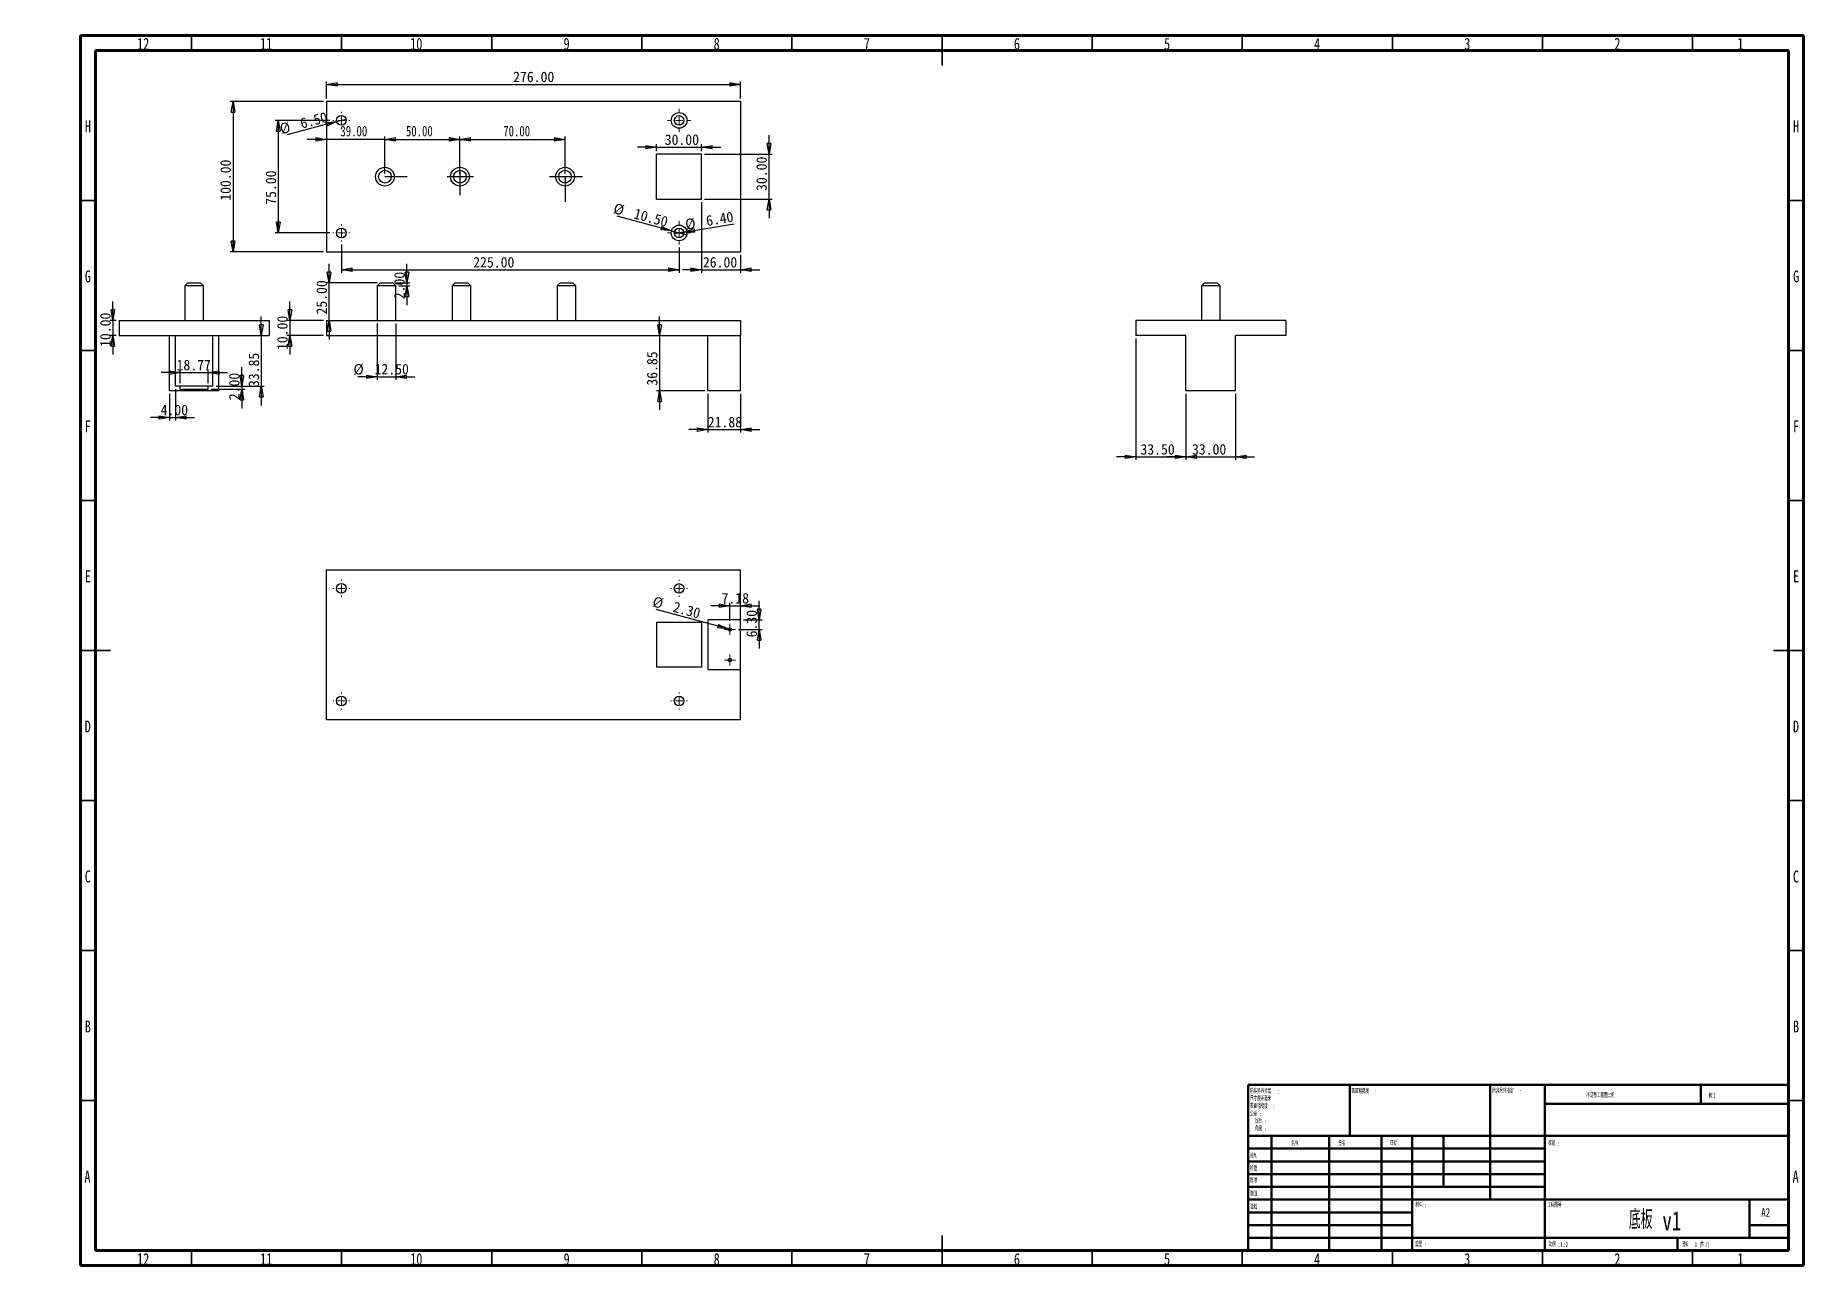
# Paper-space layout 'SW_Model_1' of a CAD drawing. Header units: millimetres. Extents: x 0 to 589, y 0 to 415.
import ezdxf

# ---------------------------------------------------------------- set-up
doc = ezdxf.new("R2010")
doc.units = ezdxf.units.MM
doc.linetypes.add('CENTERX2', pattern=[20.32, 12.7, -2.54, 2.54, -2.54])
doc.layers.add('SLD-0', color=179, linetype='Continuous')
doc.styles.add('SLDTEXTSTYLE0', font='TXT', dxfattribs={"width": 0.5625, "bigfont": 'bigfont'})
doc.styles.add('SLDTEXTSTYLE1', font='TXT', dxfattribs={"width": 0.72})
doc.styles.add('SLDTEXTSTYLE2', font='TXT', dxfattribs={"width": 0.75})
doc.styles.add('SLDTEXTSTYLE3', font='TXT', dxfattribs={"width": 0.96})
doc.styles.add('SLDTEXTSTYLE4', font='TXT', dxfattribs={"width": 0.520833, "bigfont": 'bigfont'})
doc.styles.add('SLDTEXTSTYLE5', font='TXT', dxfattribs={"width": 0.611111})
doc.styles.add('SLDTEXTSTYLE6', font='TXT', dxfattribs={"width": 0.666667})
doc.dimstyles.new('SLDDIMSTYLE0', dxfattribs={"dimtxt": 3.5, "dimasz": 3.556, "dimexe": 0, "dimexo": 0.0625, "dimgap": 0.875, "dimtad": 1, "dimlfac": 2, "dimrnd": 1e-09, "dimzin": 4, "dimdsep": 46, "dimtxsty": 'SLDTEXTSTYLE2', "dimblk1": 'CLOSED', "dimblk2": 'CLOSED', "dimsah": 1, "dimcen": 0.09, "dimadec": 0, "dimazin": 1, "dimtfac": 1, "dimtmove": 0, "dimatfit": 0, "dimldrblk": 'CLOSED', "dimfxl": 0, "dimfrac": 2, "dimtolj": 1, "dimtzin": 12, "dimarcsym": 0})
doc.dimstyles.new('SLDDIMSTYLE1', dxfattribs={"dimtxt": 3.5, "dimasz": 3.556, "dimexe": 0, "dimexo": 0.0625, "dimgap": 0.875, "dimtad": 1, "dimlfac": 2, "dimrnd": 1e-09, "dimzin": 4, "dimdsep": 46, "dimtxsty": 'SLDTEXTSTYLE2', "dimblk1": 'CLOSED', "dimblk2": 'CLOSED', "dimsah": 1, "dimcen": 0.09, "dimadec": 0, "dimazin": 1, "dimtfac": 1, "dimtofl": 0, "dimtmove": 0, "dimatfit": 3, "dimldrblk": 'CLOSED', "dimfxl": 0, "dimfrac": 2, "dimtolj": 1, "dimtzin": 12, "dimarcsym": 0})
doc.dimstyles.new('SLDDIMSTYLE2', dxfattribs={"dimtxt": 3.5, "dimasz": 3.556, "dimexe": 0, "dimexo": 0.0625, "dimgap": 0.875, "dimtad": 1, "dimlfac": 2, "dimrnd": 1e-09, "dimzin": 4, "dimdsep": 46, "dimtxsty": 'SLDTEXTSTYLE2', "dimblk1": 'NONE', "dimblk2": 'NONE', "dimsah": 1, "dimcen": 0.09, "dimadec": 0, "dimazin": 1, "dimtfac": 1, "dimtofl": 0, "dimtmove": 0, "dimatfit": 3, "dimldrblk": 'NONE', "dimfxl": 0, "dimfrac": 2, "dimtolj": 1, "dimtzin": 12, "dimarcsym": 0})
doc.dimstyles.new('SLDDIMSTYLE3', dxfattribs={"dimtxt": 3.5, "dimasz": 3.556, "dimexe": 0, "dimexo": 0.0625, "dimgap": 0.875, "dimtad": 1, "dimlfac": 2, "dimrnd": 1e-09, "dimzin": 12, "dimdsep": 46, "dimtxsty": 'SLDTEXTSTYLE2', "dimblk1": 'NONE', "dimblk2": 'NONE', "dimsah": 1, "dimcen": 0.09, "dimadec": 0, "dimazin": 3, "dimtfac": 1, "dimtofl": 0, "dimtmove": 0, "dimatfit": 3, "dimldrblk": 'NONE', "dimfxl": 0, "dimfrac": 2, "dimtolj": 1, "dimtzin": 12, "dimarcsym": 0})
doc.dimstyles.new('SLDDIMSTYLE4', dxfattribs={"dimtxt": 3.5, "dimasz": 3.556, "dimexe": 0, "dimexo": 0.0625, "dimgap": 0.875, "dimtad": 1, "dimlfac": 2, "dimrnd": 1e-09, "dimzin": 4, "dimdsep": 46, "dimtxsty": 'SLDTEXTSTYLE2', "dimblk1": 'NONE', "dimblk2": 'NONE', "dimsah": 1, "dimcen": 0, "dimadec": 0, "dimazin": 1, "dimtfac": 1, "dimtmove": 0, "dimatfit": 3, "dimldrblk": 'NONE', "dimfxl": 0, "dimfrac": 2, "dimtolj": 1, "dimtzin": 12, "dimarcsym": 0})

psp = doc.layouts.new('SW_Model_1')

# ---------------------------------------------------------------- texts
at = {"layer": 'SLD-0', "color": 7}
for s, insert, char_height, attachment_point, style in [('12', (35.9081, 414.1675), 3.96875, 2, 'SLDTEXTSTYLE2'), ('11', (76.8933, 414.1675), 3.96875, 2, 'SLDTEXTSTYLE2'), ('10', (126.8765, 414.1675), 3.96875, 2, 'SLDTEXTSTYLE2'), ('9', (176.9614, 414.1675), 3.9687, 2, 'SLDTEXTSTYLE2'), ('8', (226.9614, 414.1675), 3.9687, 2, 'SLDTEXTSTYLE2'), ('7', (276.9614, 414.1675), 3.9687, 2, 'SLDTEXTSTYLE2'), ('6', (326.9614, 414.1675), 3.9687, 2, 'SLDTEXTSTYLE2'), ('5', (376.9614, 414.1675), 3.9687, 2, 'SLDTEXTSTYLE2'), ('4', (426.9614, 414.1675), 3.9687, 2, 'SLDTEXTSTYLE2'), ('3', (476.9614, 414.1675), 3.9687, 2, 'SLDTEXTSTYLE2'), ('2', (526.9614, 414.1675), 3.9687, 2, 'SLDTEXTSTYLE2'), ('1', (567.9466, 414.1675), 3.9687, 2, 'SLDTEXTSTYLE2'), ('H', (17.4917, 386.6675), 3.9687, 2, 'SLDTEXTSTYLE2'), ('H', (586.4917, 386.6675), 3.9687, 2, 'SLDTEXTSTYLE2'), ('G', (17.4881, 336.6675), 3.9687, 2, 'SLDTEXTSTYLE2'), ('G', (586.4881, 336.6675), 3.9687, 2, 'SLDTEXTSTYLE2'), ('F', (17.4591, 286.6675), 3.9687, 2, 'SLDTEXTSTYLE2'), ('F', (586.4591, 286.6675), 3.9687, 2, 'SLDTEXTSTYLE2'), ('E', (17.5092, 236.6675), 3.9687, 2, 'SLDTEXTSTYLE2'), ('E', (586.5092, 236.6675), 3.9687, 2, 'SLDTEXTSTYLE2'), ('D', (17.4541, 186.6675), 3.9687, 2, 'SLDTEXTSTYLE2'), ('D', (586.4541, 186.6675), 3.9687, 2, 'SLDTEXTSTYLE2'), ('C', (17.46, 136.6675), 3.9687, 2, 'SLDTEXTSTYLE2'), ('C', (586.46, 136.6675), 3.9687, 2, 'SLDTEXTSTYLE2'), ('B', (17.472, 86.6675), 3.9687, 2, 'SLDTEXTSTYLE2'), ('B', (586.472, 86.6675), 3.9687, 2, 'SLDTEXTSTYLE2'), ('表面粗糙度', (438.3713, 63.9133), 1.5, 1, 'SLDTEXTSTYLE0'), (':', (445.8505, 63.807), 1.5, 1, 'SLDTEXTSTYLE1'), ('不调整工程图比例', (516.6146, 62.527), 1.5, 1, 'SLDTEXTSTYLE0'), ('修订', (557.3276, 62.3289), 1.5, 1, 'SLDTEXTSTYLE0'), ('绘制', (404.6847, 42.4237), 1.5, 1, 'SLDTEXTSTYLE0'), ('名称', (418.3222, 46.4955), 1.5, 1, 'SLDTEXTSTYLE0'), ('签名', (434.0336, 46.5558), 1.5, 1, 'SLDTEXTSTYLE0'), ('日期', (451.2147, 46.5702), 1.5, 1, 'SLDTEXTSTYLE0'), ('标题', (503.9562, 46.5702), 1.5, 1, 'SLDTEXTSTYLE0'), (':', (506.9479, 46.4639), 1.5, 1, 'SLDTEXTSTYLE1'), ('A', (17.3411, 36.6675), 3.9687, 2, 'SLDTEXTSTYLE2'), ('检查', (404.6236, 38.1484), 1.5, 1, 'SLDTEXTSTYLE0'), ('A', (586.3411, 36.6675), 3.9687, 2, 'SLDTEXTSTYLE2'), ('批准', (404.6216, 34.1708), 1.5, 1, 'SLDTEXTSTYLE0'), ('制造', (404.6822, 29.7277), 1.5, 1, 'SLDTEXTSTYLE0'), ('验检', (404.6769, 25.3437), 1.5, 1, 'SLDTEXTSTYLE0'), ('材料', (459.6459, 25.9801), 1.5, 1, 'SLDTEXTSTYLE0'), (':', (462.6375, 25.8738), 1.5, 1, 'SLDTEXTSTYLE1'), ('工程图号', (503.6287, 25.9801), 1.5, 1, 'SLDTEXTSTYLE0'), ('底板', (534.7312, 23.5816), 6.35, 2, 'SLDTEXTSTYLE0'), ('A2', (574.8712, 24.1886), 2.91042, 1, 'SLDTEXTSTYLE2'), ('v1', (545.0891, 23.1318), 6.35, 2, 'SLDTEXTSTYLE1'), ('重量', (459.6178, 12.9433), 1.4986, 1, 'SLDTEXTSTYLE0'), (':', (462.6067, 12.8372), 1.4986, 1, 'SLDTEXTSTYLE1'), ('比例', (504.074, 12.8941), 1.5, 1, 'SLDTEXTSTYLE0'), (':1:2', (507.0656, 12.7879), 1.5, 1, 'SLDTEXTSTYLE1'), ('图纸', (548.4783, 12.8941), 1.5, 1, 'SLDTEXTSTYLE4'), ('1 (', (552.745, 12.7879), 1.5, 1, 'SLDTEXTSTYLE5'), ('共', (554.7158, 12.8941), 1.5, 1, 'SLDTEXTSTYLE4'), ('1)', (556.0991, 12.7879), 1.5, 1, 'SLDTEXTSTYLE6'), ('12', (35.9081, 9.1675), 3.96875, 2, 'SLDTEXTSTYLE2'), ('11', (76.8933, 9.1675), 3.96875, 2, 'SLDTEXTSTYLE2'), ('10', (126.8765, 9.1675), 3.96875, 2, 'SLDTEXTSTYLE2'), ('9', (176.9614, 9.1675), 3.9687, 2, 'SLDTEXTSTYLE2'), ('8', (226.9614, 9.1675), 3.9687, 2, 'SLDTEXTSTYLE2'), ('7', (276.9614, 9.1675), 3.9687, 2, 'SLDTEXTSTYLE2'), ('6', (326.9614, 9.1675), 3.9687, 2, 'SLDTEXTSTYLE2'), ('5', (376.9614, 9.1675), 3.9687, 2, 'SLDTEXTSTYLE2'), ('4', (426.9614, 9.1675), 3.9687, 2, 'SLDTEXTSTYLE2'), ('3', (476.9614, 9.1675), 3.9687, 2, 'SLDTEXTSTYLE2'), ('2', (526.9614, 9.1675), 3.9687, 2, 'SLDTEXTSTYLE2'), ('1', (567.9466, 9.1675), 3.9687, 2, 'SLDTEXTSTYLE2')]:
    psp.add_mtext(s, dxfattribs=dict(at, insert=insert, char_height=char_height, attachment_point=attachment_point, style=style))

# ---------------------------------------------------------------- blocks, each defined once
blk = doc.blocks.new('SW_NOTE_0_1')
at = {"layer": 'SLD-0', "color": 0, "char_height": 3, "attachment_point": 1}
for s, insert, style in [('除非另外指定', (0, 3.9), 'SLDTEXTSTYLE0'), (':', (17.9, 3.7), 'SLDTEXTSTYLE1')]:
    blk.add_mtext(s, dxfattribs=dict(at, insert=insert, style=style))
blk = doc.blocks.new('SW_NOTE_0_2')
at = {"layer": 'SLD-0', "color": 0, "insert": (0, 3.9), "char_height": 3, "attachment_point": 1, "style": 'SLDTEXTSTYLE0'}
blk.add_mtext('尺寸使用毫米', dxfattribs=at)
blk = doc.blocks.new('SW_NOTE_0_3')
at = {"layer": 'SLD-0', "color": 0, "char_height": 3, "attachment_point": 1}
for s, insert, style in [('表面粗糙度', (0, 3.9), 'SLDTEXTSTYLE0'), (':', (15, 3.7), 'SLDTEXTSTYLE1')]:
    blk.add_mtext(s, dxfattribs=dict(at, insert=insert, style=style))
blk = doc.blocks.new('SW_NOTE_0_4')
at = {"layer": 'SLD-0', "color": 0, "char_height": 3, "attachment_point": 1}
for s, insert, style in [('公差', (0, 3.9), 'SLDTEXTSTYLE0'), (':', (6, 3.7), 'SLDTEXTSTYLE1')]:
    blk.add_mtext(s, dxfattribs=dict(at, insert=insert, style=style))
blk = doc.blocks.new('SW_NOTE_0_5')
at = {"layer": 'SLD-0', "color": 0, "char_height": 3, "attachment_point": 1}
for s, insert, style in [('线性', (0, 3.9), 'SLDTEXTSTYLE0'), (':', (6, 3.7), 'SLDTEXTSTYLE1')]:
    blk.add_mtext(s, dxfattribs=dict(at, insert=insert, style=style))
blk = doc.blocks.new('SW_NOTE_0_6')
at = {"layer": 'SLD-0', "color": 0, "char_height": 3, "attachment_point": 1}
for s, insert, style in [('角度', (0, 3.9), 'SLDTEXTSTYLE0'), (':', (6, 3.7), 'SLDTEXTSTYLE1')]:
    blk.add_mtext(s, dxfattribs=dict(at, insert=insert, style=style))
blk = doc.blocks.new('SW_NOTE_0')
at = {"layer": 'SLD-0', "color": 7}
for name, p in [('SW_NOTE_0_1', (0, 0)), ('SW_NOTE_0_2', (0, -5)), ('SW_NOTE_0_3', (0, -10)), ('SW_NOTE_0_4', (0, -15)), ('SW_NOTE_0_6', (3.4, -25)), ('SW_NOTE_0_5', (3.4, -20))]:
    blk.add_blockref(name, p, dxfattribs=at)
blk = doc.blocks.new('SW_CENTERMARKSYMBOL_3')
at = {"layer": 'SLD-0', "color": 7, "linetype": 'Continuous', "lineweight": 18}
for p, q in [((-5, 0), (-5.75, 0)), ((0, 0), (-2.5, 0)), ((0, 5), (0, 5.75)), ((0, 0), (0, 2.5)), ((0, 0), (0, -2.5)), ((0, 0), (2.5, 0)), ((5, 0), (5.75, 0)), ((0, -5), (0, -5.75))]:
    blk.add_line(p, q, dxfattribs=at)
blk = doc.blocks.new('SW_CENTERMARKSYMBOL_8')
at = {"layer": 'SLD-0', "color": 7, "linetype": 'Continuous', "lineweight": 18}
for p, q in [((-5, 0), (-5.75, 0)), ((0, 0), (-2.5, 0)), ((0, 5), (0, 5.75)), ((0, 0), (0, 2.5)), ((0, 0), (0, -2.5)), ((0, 0), (2.5, 0)), ((5, 0), (5.75, 0)), ((0, -5), (0, -5.75))]:
    blk.add_line(p, q, dxfattribs=at)
blk = doc.blocks.new('SW_CENTERMARKSYMBOL_9')
at = {"layer": 'SLD-0', "color": 7, "linetype": 'Continuous', "lineweight": 18}
for p, q in [((-5, 0), (-5.7, 0)), ((0, 0), (-2.5, 0)), ((0, 5), (0, 5.7)), ((0, 0), (0, 2.5)), ((0, 0), (0, -2.5)), ((0, 0), (2.5, 0)), ((5, 0), (5.7, 0)), ((0, -5), (0, -5.7))]:
    blk.add_line(p, q, dxfattribs=at)
blk = doc.blocks.new('SW_CENTERMARKSYMBOL_5')
at = {"layer": 'SLD-0', "color": 7, "linetype": 'Continuous', "lineweight": 18}
for p, q in [((-5, 0), (-7.75, 0)), ((0, 0), (-2.5, 0)), ((0, 5), (0, 7.75)), ((0, 0), (0, 2.5)), ((0, 0), (0, -2.5)), ((0, 0), (2.5, 0)), ((5, 0), (7.75, 0)), ((0, -5), (0, -7.75))]:
    blk.add_line(p, q, dxfattribs=at)
blk = doc.blocks.new('SW_CENTERMARKSYMBOL_6')
at = {"layer": 'SLD-0', "color": 7, "linetype": 'Continuous', "lineweight": 18}
for p, q in [((-5, 0), (-7.75, 0)), ((0, 0), (-2.5, 0)), ((0, 5), (0, 7.75)), ((0, 0), (0, 2.5)), ((0, 0), (0, -2.5)), ((0, 0), (2.5, 0)), ((5, 0), (7.75, 0)), ((0, -5), (0, -7.75))]:
    blk.add_line(p, q, dxfattribs=at)
blk = doc.blocks.new('SW_CENTERMARKSYMBOL_4')
at = {"layer": 'SLD-0', "color": 7, "linetype": 'Continuous', "lineweight": 18}
for p, q in [((-5, 0), (-5.75, 0)), ((0, 0), (-2.5, 0)), ((0, 5), (0, 5.75)), ((0, 0), (0, 2.5)), ((0, 0), (0, -2.5)), ((0, 0), (2.5, 0)), ((5, 0), (5.75, 0)), ((0, -5), (0, -5.75))]:
    blk.add_line(p, q, dxfattribs=at)
blk = doc.blocks.new('SW_CENTERMARKSYMBOL_7')
at = {"layer": 'SLD-0', "color": 7, "linetype": 'Continuous', "lineweight": 18}
for p, q in [((-5, 0), (-5.75, 0)), ((0, 0), (-2.5, 0)), ((0, 5), (0, 5.75)), ((0, 0), (0, 2.5)), ((0, 0), (0, -2.5)), ((0, 0), (2.5, 0)), ((5, 0), (5.75, 0)), ((0, -5), (0, -5.75))]:
    blk.add_line(p, q, dxfattribs=at)
blk = doc.blocks.new('SW_CENTERMARKSYMBOL_10')
at = {"layer": 'SLD-0', "color": 7, "linetype": 'Continuous', "lineweight": 18}
for p, q in [((-5, 0), (-5.7, 0)), ((0, 0), (-2.5, 0)), ((0, 5), (0, 5.7)), ((0, 0), (0, 2.5)), ((0, 0), (0, -2.5)), ((0, 0), (2.5, 0)), ((5, 0), (5.7, 0)), ((0, -5), (0, -5.7))]:
    blk.add_line(p, q, dxfattribs=at)
blk = doc.blocks.new('SW_CENTERMARKSYMBOL_11')
at = {"layer": 'SLD-0', "color": 7, "linetype": 'Continuous', "lineweight": 18}
for p, q in [((-2.5, 0), (-3.65, 0)), ((0, 0), (-2.5, 0)), ((0, 2.5), (0, 3.65)), ((0, 0), (0, 2.5)), ((0, 0), (0, -2.5)), ((0, 0), (2.5, 0)), ((2.5, 0), (3.65, 0)), ((0, -2.5), (0, -3.65))]:
    blk.add_line(p, q, dxfattribs=at)
blk = doc.blocks.new('SW_CENTERMARKSYMBOL_12')
at = {"layer": 'SLD-0', "color": 7, "linetype": 'Continuous', "lineweight": 18}
for p, q in [((-2.5, 0), (-3.65, 0)), ((0, 0), (-2.5, 0)), ((0, 2.5), (0, 3.65)), ((0, 0), (0, 2.5)), ((0, 0), (0, -2.5)), ((0, 0), (2.5, 0)), ((2.5, 0), (3.65, 0)), ((0, -2.5), (0, -3.65))]:
    blk.add_line(p, q, dxfattribs=at)
blk = doc.blocks.new('_Closed')
at = {"color": 0, "linetype": 'ByBlock', "lineweight": -2}
for p, q in [((-1, 0.166667), (0, 0)), ((-1, 0.166667), (-1, -0.166667)), ((0, 0), (-1, -0.166667)), ((0, 0), (-1, 0))]:
    blk.add_line(p, q, dxfattribs=at)
blk = doc.blocks.new('_D')
at = {"layer": 'SLD-0'}
for p, q in [((96.93, 380.34), (90.58, 380.34)), ((116.43, 380.34), (96.93, 380.34)), ((116.43, 368.91), (116.43, 381.34)), ((116.43, 380.34), (122.78, 380.34))]:
    blk.add_line(p, q, dxfattribs=at)
at = {"layer": 'SLD-0', "xscale": 3.556, "yscale": 3.556}
blk.add_blockref('_Closed', (96.93, 380.34), dxfattribs=at)
at = {"layer": 'SLD-0', "xscale": 3.556, "yscale": 3.556, "rotation": 180.0000000000008}
blk.add_blockref('_Closed', (116.43, 380.34), dxfattribs=at)
at = {"layer": 'SLD-0', "insert": (101.61, 384.85), "char_height": 3.5, "attachment_point": 1, "style": 'SLDTEXTSTYLE2'}
blk.add_mtext('39.00', dxfattribs=at)
blk = doc.blocks.new('_D_1')
at = {"layer": 'SLD-0'}
for p, q in [((116.43, 368.91), (116.43, 381.34)), ((116.43, 380.34), (141.43, 380.34)), ((141.43, 368.91), (141.43, 381.34))]:
    blk.add_line(p, q, dxfattribs=at)
at = {"layer": 'SLD-0', "xscale": 3.556, "yscale": 3.556, "rotation": 180.0000000000008}
blk.add_blockref('_Closed', (116.43, 380.34), dxfattribs=at)
at = {"layer": 'SLD-0', "xscale": 3.556, "yscale": 3.556}
blk.add_blockref('_Closed', (141.43, 380.34), dxfattribs=at)
at = {"layer": 'SLD-0', "insert": (123.44, 384.85), "char_height": 3.5, "attachment_point": 1, "style": 'SLDTEXTSTYLE2'}
blk.add_mtext('50.00', dxfattribs=at)
blk = doc.blocks.new('_D_2')
at = {"layer": 'SLD-0'}
for p, q in [((141.43, 368.91), (141.43, 381.34)), ((141.43, 380.34), (176.43, 380.34)), ((176.43, 368.91), (176.43, 381.34))]:
    blk.add_line(p, q, dxfattribs=at)
at = {"layer": 'SLD-0', "xscale": 3.556, "yscale": 3.556, "rotation": 180.0000000000009}
blk.add_blockref('_Closed', (141.43, 380.34), dxfattribs=at)
at = {"layer": 'SLD-0', "xscale": 3.556, "yscale": 3.556}
blk.add_blockref('_Closed', (176.43, 380.34), dxfattribs=at)
at = {"layer": 'SLD-0', "insert": (155.86, 384.85), "char_height": 3.5, "attachment_point": 1, "style": 'SLDTEXTSTYLE2'}
blk.add_mtext('70.00', dxfattribs=at)
blk = doc.blocks.new('_D_3')
at = {"layer": 'SLD-0', "color": 7}
for p, q in [((84.79, 319.98), (84.79, 326.33)), ((95.93, 319.98), (83.79, 319.98)), ((84.79, 319.98), (84.2, 323.53)), ((85.38, 323.53), (84.2, 323.53)), ((85.38, 323.53), (84.79, 319.98)), ((84.79, 319.98), (84.79, 323.53)), ((84.79, 319.98), (84.79, 314.98)), ((95.93, 314.98), (83.79, 314.98)), ((84.2, 311.42), (84.79, 314.98)), ((84.79, 314.98), (85.38, 311.42)), ((84.79, 314.98), (84.79, 311.42)), ((84.79, 314.98), (84.79, 308.63)), ((84.2, 311.42), (85.38, 311.42))]:
    blk.add_line(p, q, dxfattribs=at)
at = {"layer": 'SLD-0', "color": 7, "insert": (80.54, 310.13), "char_height": 3.5, "attachment_point": 1, "rotation": 90, "style": 'SLDTEXTSTYLE3'}
blk.add_mtext('10.00', dxfattribs=at)
blk = doc.blocks.new('_None')
blk = doc.blocks.new('_D_4')
at = {"layer": 'SLD-0', "color": 7}
for p, q in [((97.84, 332.48), (97.24, 336.03)), ((98.43, 336.03), (97.24, 336.03)), ((97.84, 332.48), (97.84, 338.83)), ((98.43, 336.03), (97.84, 332.48)), ((97.84, 332.48), (97.84, 336.03)), ((113.8, 332.48), (96.84, 332.48)), ((97.84, 319.98), (97.84, 332.48)), ((97.24, 316.42), (97.84, 319.98)), ((97.84, 319.98), (98.43, 316.42)), ((97.84, 319.98), (97.84, 316.42)), ((97.84, 319.98), (97.84, 313.63)), ((97.24, 316.42), (98.43, 316.42))]:
    blk.add_line(p, q, dxfattribs=at)
at = {"layer": 'SLD-0', "color": 7, "insert": (93.59, 321.96), "char_height": 3.5, "attachment_point": 1, "rotation": 90, "style": 'SLDTEXTSTYLE3'}
blk.add_mtext('25.00', dxfattribs=at)
blk = doc.blocks.new('_D_5')
at = {"layer": 'SLD-0', "color": 7}
for p, q in [((123.76, 332.48), (123.17, 336.03)), ((124.35, 336.03), (123.17, 336.03)), ((123.76, 332.48), (123.76, 338.83)), ((124.35, 336.03), (123.76, 332.48)), ((123.76, 332.48), (123.76, 336.03)), ((120.05, 332.48), (124.76, 332.48)), ((121.05, 331.48), (124.76, 331.48)), ((123.17, 327.92), (123.76, 331.48)), ((123.76, 332.48), (123.76, 331.48)), ((123.76, 331.48), (124.35, 327.92)), ((123.76, 331.48), (123.76, 327.92)), ((123.76, 331.48), (123.76, 325.13)), ((123.17, 327.92), (124.35, 327.92))]:
    blk.add_line(p, q, dxfattribs=at)
at = {"layer": 'SLD-0', "color": 7, "insert": (119.51, 327.06), "char_height": 3.5, "attachment_point": 1, "rotation": 90, "style": 'SLDTEXTSTYLE3'}
blk.add_mtext('2.00', dxfattribs=at)
blk = doc.blocks.new('_D_6')
at = {"layer": 'SLD-0', "color": 7}
for p, q in [((207.95, 314.98), (207.35, 318.53)), ((208.54, 318.53), (207.35, 318.53)), ((207.95, 314.98), (207.95, 321.33)), ((208.54, 318.53), (207.95, 314.98)), ((207.95, 314.98), (207.95, 318.53)), ((207.95, 314.98), (207.95, 296.55)), ((222.99, 296.55), (206.95, 296.55)), ((207.35, 292.99), (207.95, 296.55)), ((207.95, 296.55), (208.54, 292.99)), ((207.95, 296.55), (207.95, 292.99)), ((207.95, 296.55), (207.95, 290.2)), ((207.35, 292.99), (208.54, 292.99))]:
    blk.add_line(p, q, dxfattribs=at)
at = {"layer": 'SLD-0', "color": 7, "insert": (203.7, 298.25), "char_height": 3.5, "attachment_point": 1, "rotation": 90, "style": 'SLDTEXTSTYLE3'}
blk.add_mtext('36.85', dxfattribs=at)
blk = doc.blocks.new('_D_7')
at = {"layer": 'SLD-0', "color": 7}
for p, q in [((223.99, 295.55), (223.99, 282.62)), ((234.93, 295.55), (234.93, 282.62)), ((223.99, 283.62), (217.64, 283.62)), ((220.43, 284.21), (223.99, 283.62)), ((220.43, 284.21), (220.43, 283.02)), ((223.99, 283.62), (220.43, 283.02)), ((223.99, 283.62), (220.43, 283.62)), ((223.99, 283.62), (234.93, 283.62)), ((234.93, 283.62), (238.48, 284.21)), ((238.48, 283.02), (234.93, 283.62)), ((234.93, 283.62), (238.48, 283.62)), ((234.93, 283.62), (241.28, 283.62)), ((238.48, 283.02), (238.48, 284.21))]:
    blk.add_line(p, q, dxfattribs=at)
at = {"layer": 'SLD-0', "color": 7, "insert": (223.97, 287.87), "char_height": 3.5, "attachment_point": 1, "style": 'SLDTEXTSTYLE3'}
blk.add_mtext('21.88', dxfattribs=at)
blk = doc.blocks.new('_D_8')
at = {"layer": 'SLD-0', "color": 7}
for p, q in [((113.8, 318.98), (113.8, 300.22)), ((120.05, 318.98), (120.05, 300.22)), ((113.8, 301.22), (107.45, 301.22)), ((110.25, 301.81), (113.8, 301.22)), ((110.25, 301.81), (110.25, 300.63)), ((113.8, 301.22), (110.25, 300.63)), ((113.8, 301.22), (110.25, 301.22)), ((113.8, 301.22), (120.05, 301.22)), ((120.05, 301.22), (123.61, 301.81)), ((123.61, 300.63), (120.05, 301.22)), ((120.05, 301.22), (123.61, 301.22)), ((120.05, 301.22), (126.4, 301.22)), ((123.61, 300.63), (123.61, 301.81))]:
    blk.add_line(p, q, dxfattribs=at)
at = {"layer": 'SLD-0', "color": 7, "char_height": 3.5, "attachment_point": 1, "style": 'SLDTEXTSTYLE3'}
for s, insert in [('%%c', (105.96, 305.47)), ('12.50', (112.99, 305.52))]:
    blk.add_mtext(s, dxfattribs=dict(at, insert=insert))
blk = doc.blocks.new('_D_9')
at = {"layer": 'SLD-0', "color": 7}
for p, q in [((95.93, 392.91), (64.85, 392.91)), ((65.25, 389.35), (65.85, 392.91)), ((65.25, 389.35), (66.44, 389.35)), ((65.85, 392.91), (66.44, 389.35)), ((65.85, 392.91), (65.85, 389.35)), ((65.85, 392.91), (65.85, 342.91)), ((95.93, 342.91), (64.85, 342.91)), ((65.85, 342.91), (65.25, 346.46)), ((66.44, 346.46), (65.25, 346.46)), ((66.44, 346.46), (65.85, 342.91)), ((65.85, 342.91), (65.85, 346.46))]:
    blk.add_line(p, q, dxfattribs=at)
at = {"layer": 'SLD-0', "color": 7, "insert": (61.6, 359.88), "char_height": 3.5, "attachment_point": 1, "rotation": 90, "style": 'SLDTEXTSTYLE3'}
blk.add_mtext('100.00', dxfattribs=at)
blk = doc.blocks.new('_D_10')
at = {"layer": 'SLD-0', "color": 7}
for p, q in [((96.93, 393.91), (96.93, 399.67)), ((96.93, 398.67), (100.48, 399.26)), ((100.48, 398.08), (96.93, 398.67)), ((96.93, 398.67), (100.48, 398.67)), ((96.93, 398.67), (234.93, 398.67)), ((100.48, 398.08), (100.48, 399.26)), ((231.37, 399.26), (234.93, 398.67)), ((231.37, 399.26), (231.37, 398.08)), ((234.93, 398.67), (231.37, 398.08)), ((234.93, 398.67), (231.37, 398.67)), ((234.93, 393.91), (234.93, 399.67))]:
    blk.add_line(p, q, dxfattribs=at)
at = {"layer": 'SLD-0', "color": 7, "insert": (159.15, 402.92), "char_height": 3.5, "attachment_point": 1, "style": 'SLDTEXTSTYLE3'}
blk.add_mtext('276.00', dxfattribs=at)
blk = doc.blocks.new('_D_11')
at = {"layer": 'SLD-0', "color": 7}
for p, q in [((100.36, 386.24), (83.84, 381.81)), ((96.77, 385.89), (100.36, 386.24)), ((96.77, 385.89), (97.08, 384.74)), ((100.36, 386.24), (96.92, 385.32)), ((100.36, 386.24), (97.08, 384.74)), ((100.36, 386.24), (103.5, 387.08))]:
    blk.add_line(p, q, dxfattribs=at)
at = {"layer": 'SLD-0', "color": 7, "char_height": 3.5, "attachment_point": 1, "rotation": 15, "style": 'SLDTEXTSTYLE3'}
for s, insert in [('6.50', (87.84, 387.26)), ('%%c', (81.07, 385.39))]:
    blk.add_mtext(s, dxfattribs=dict(at, insert=insert))
blk = doc.blocks.new('_D_12')
at = {"layer": 'SLD-0', "color": 7}
for p, q in [((98.05, 386.66), (79.93, 386.66)), ((80.33, 383.1), (80.93, 386.66)), ((80.33, 383.1), (81.52, 383.1)), ((80.93, 386.66), (81.52, 383.1)), ((80.93, 386.66), (80.93, 383.1)), ((80.93, 386.66), (80.93, 349.16)), ((98.05, 349.16), (79.93, 349.16)), ((80.93, 349.16), (80.33, 352.71)), ((81.52, 352.71), (80.33, 352.71)), ((81.52, 352.71), (80.93, 349.16)), ((80.93, 349.16), (80.93, 352.71))]:
    blk.add_line(p, q, dxfattribs=at)
at = {"layer": 'SLD-0', "color": 7, "insert": (76.68, 358.54), "char_height": 3.5, "attachment_point": 1, "rotation": 90, "style": 'SLDTEXTSTYLE3'}
blk.add_mtext('75.00', dxfattribs=at)
blk = doc.blocks.new('_D_13')
at = {"layer": 'SLD-0', "color": 7}
for p, q in [((101.93, 345.28), (101.93, 335.89)), ((214.43, 344.28), (214.43, 335.89)), ((101.93, 336.89), (105.48, 337.49)), ((105.48, 336.3), (101.93, 336.89)), ((101.93, 336.89), (105.48, 336.89)), ((101.93, 336.89), (214.43, 336.89)), ((105.48, 336.3), (105.48, 337.49)), ((210.87, 337.49), (214.43, 336.89)), ((210.87, 337.49), (210.87, 336.3)), ((214.43, 336.89), (210.87, 336.3)), ((214.43, 336.89), (210.87, 336.89))]:
    blk.add_line(p, q, dxfattribs=at)
at = {"layer": 'SLD-0', "color": 7, "insert": (145.84, 341.14), "char_height": 3.5, "attachment_point": 1, "style": 'SLDTEXTSTYLE3'}
blk.add_mtext('225.00', dxfattribs=at)
blk = doc.blocks.new('_D_14')
at = {"layer": 'SLD-0', "color": 7}
for p, q in [((244.39, 375.41), (243.8, 378.96)), ((244.98, 378.96), (243.8, 378.96)), ((244.39, 375.41), (244.39, 381.76)), ((244.98, 378.96), (244.39, 375.41)), ((244.39, 375.41), (244.39, 378.96)), ((222.93, 375.41), (245.39, 375.41)), ((244.39, 360.41), (244.39, 375.41)), ((222.93, 360.41), (245.39, 360.41)), ((243.8, 356.85), (244.39, 360.41)), ((244.39, 360.41), (244.98, 356.85)), ((244.39, 360.41), (244.39, 356.85)), ((244.39, 360.41), (244.39, 354.06)), ((243.8, 356.85), (244.98, 356.85))]:
    blk.add_line(p, q, dxfattribs=at)
at = {"layer": 'SLD-0', "color": 7, "insert": (240.14, 363.15), "char_height": 3.5, "attachment_point": 1, "rotation": 90, "style": 'SLDTEXTSTYLE3'}
blk.add_mtext('30.00', dxfattribs=at)
blk = doc.blocks.new('_D_15')
at = {"layer": 'SLD-0', "color": 7}
for p, q in [((221.93, 359.41), (221.93, 335.89)), ((234.93, 341.91), (234.93, 335.89)), ((221.93, 336.89), (215.58, 336.89)), ((218.37, 337.49), (221.93, 336.89)), ((218.37, 337.49), (218.37, 336.3)), ((221.93, 336.89), (218.37, 336.3)), ((221.93, 336.89), (218.37, 336.89)), ((221.93, 336.89), (234.93, 336.89)), ((234.93, 336.89), (238.48, 337.49)), ((238.48, 336.3), (234.93, 336.89)), ((234.93, 336.89), (238.48, 336.89)), ((234.93, 336.89), (241.28, 336.89)), ((238.48, 336.3), (238.48, 337.49))]:
    blk.add_line(p, q, dxfattribs=at)
at = {"layer": 'SLD-0', "color": 7, "insert": (222.35, 341.14), "char_height": 3.5, "attachment_point": 1, "style": 'SLDTEXTSTYLE3'}
blk.add_mtext('26.00', dxfattribs=at)
blk = doc.blocks.new('_D_16')
at = {"layer": 'SLD-0', "color": 7}
for p, q in [((206.93, 377.74), (200.58, 377.74)), ((203.37, 378.34), (206.93, 377.74)), ((203.37, 378.34), (203.37, 377.15)), ((206.93, 377.74), (203.37, 377.15)), ((206.93, 377.74), (203.37, 377.74)), ((206.93, 376.41), (206.93, 378.74)), ((206.93, 377.74), (221.93, 377.74)), ((221.93, 376.41), (221.93, 378.74)), ((221.93, 377.74), (225.48, 378.34)), ((225.48, 377.15), (221.93, 377.74)), ((221.93, 377.74), (225.48, 377.74)), ((221.93, 377.74), (228.28, 377.74)), ((225.48, 377.15), (225.48, 378.34))]:
    blk.add_line(p, q, dxfattribs=at)
at = {"layer": 'SLD-0', "color": 7, "insert": (209.64, 381.99), "char_height": 3.5, "attachment_point": 1, "style": 'SLDTEXTSTYLE3'}
blk.add_mtext('30.00', dxfattribs=at)
blk = doc.blocks.new('_D_17')
at = {"layer": 'SLD-0', "color": 7}
for p, q in [((211.89, 349.84), (193.79, 354.69)), ((208.61, 351.33), (208.3, 350.18)), ((211.89, 349.84), (208.3, 350.18)), ((211.89, 349.84), (208.46, 350.76)), ((208.61, 351.33), (211.89, 349.84)), ((211.89, 349.84), (216.96, 348.48))]:
    blk.add_line(p, q, dxfattribs=at)
at = {"layer": 'SLD-0', "color": 7, "char_height": 3.5, "attachment_point": 1, "rotation": 345, "style": 'SLDTEXTSTYLE3'}
for s, insert in [('%%c', (193.18, 359.18)), ('10.50', (199.99, 357.42))]:
    blk.add_mtext(s, dxfattribs=dict(at, insert=insert))
blk = doc.blocks.new('_D_18')
at = {"layer": 'SLD-0', "color": 7}
for p, q in [((216.01, 349.42), (212.85, 348.9)), ((216.01, 349.42), (232.76, 352.19)), ((216.01, 349.42), (219.42, 350.58)), ((216.01, 349.42), (219.51, 350)), ((219.61, 349.41), (216.01, 349.42)), ((219.61, 349.41), (219.42, 350.58))]:
    blk.add_line(p, q, dxfattribs=at)
at = {"layer": 'SLD-0', "color": 7, "char_height": 3.5, "attachment_point": 1, "rotation": 9.3886, "style": 'SLDTEXTSTYLE3'}
for s, insert in [('%%c', (216.22, 353.68)), ('6.40', (223.14, 354.88))]:
    blk.add_mtext(s, dxfattribs=dict(at, insert=insert))
blk = doc.blocks.new('_D_19')
at = {"layer": 'SLD-0', "color": 7}
for p, q in [((383.26, 295.55), (383.26, 273.55)), ((399.76, 295.55), (399.76, 273.55)), ((383.26, 274.55), (376.91, 274.55)), ((379.71, 275.14), (383.26, 274.55)), ((379.71, 275.14), (379.71, 273.96)), ((383.26, 274.55), (379.71, 273.96)), ((383.26, 274.55), (379.71, 274.55)), ((383.26, 274.55), (399.76, 274.55)), ((399.76, 274.55), (403.32, 275.14)), ((403.32, 273.96), (399.76, 274.55)), ((399.76, 274.55), (403.32, 274.55)), ((399.76, 274.55), (406.11, 274.55)), ((403.32, 273.96), (403.32, 275.14))]:
    blk.add_line(p, q, dxfattribs=at)
at = {"layer": 'SLD-0', "color": 7, "insert": (385.26, 278.8), "char_height": 3.5, "attachment_point": 1, "style": 'SLDTEXTSTYLE3'}
blk.add_mtext('33.00', dxfattribs=at)
blk = doc.blocks.new('_D_20')
at = {"layer": 'SLD-0', "color": 7}
for p, q in [((366.51, 313.98), (366.51, 273.55)), ((383.26, 295.55), (383.26, 273.55)), ((366.51, 274.55), (360.16, 274.55)), ((362.96, 275.14), (366.51, 274.55)), ((362.96, 275.14), (362.96, 273.96)), ((366.51, 274.55), (362.96, 273.96)), ((366.51, 274.55), (362.96, 274.55)), ((366.51, 274.55), (383.26, 274.55)), ((383.26, 274.55), (386.82, 275.14)), ((386.82, 273.96), (383.26, 274.55)), ((383.26, 274.55), (386.82, 274.55)), ((383.26, 274.55), (389.61, 274.55)), ((386.82, 273.96), (386.82, 275.14))]:
    blk.add_line(p, q, dxfattribs=at)
at = {"layer": 'SLD-0', "color": 7, "insert": (368.09, 278.8), "char_height": 3.5, "attachment_point": 1, "style": 'SLDTEXTSTYLE3'}
blk.add_mtext('33.50', dxfattribs=at)
blk = doc.blocks.new('_D_21')
at = {"layer": 'SLD-0', "color": 7}
for p, q in [((241.09, 220.18), (241.09, 226.53)), ((235.93, 220.18), (242.09, 220.18)), ((241.09, 220.18), (240.5, 223.74)), ((241.68, 223.74), (240.5, 223.74)), ((241.68, 223.74), (241.09, 220.18)), ((241.09, 220.18), (241.09, 223.74)), ((241.09, 217.03), (241.09, 220.18)), ((234.16, 217.03), (242.09, 217.03)), ((240.5, 213.48), (241.09, 217.03)), ((240.5, 213.48), (241.68, 213.48)), ((241.09, 217.03), (241.68, 213.48)), ((241.09, 217.03), (241.09, 213.48)), ((241.09, 217.03), (241.09, 210.68))]:
    blk.add_line(p, q, dxfattribs=at)
at = {"layer": 'SLD-0', "color": 7, "insert": (236.84, 214.38), "char_height": 3.5, "attachment_point": 1, "rotation": 90, "style": 'SLDTEXTSTYLE3'}
blk.add_mtext('6.30', dxfattribs=at)
blk = doc.blocks.new('_D_22')
at = {"layer": 'SLD-0', "color": 7}
for p, q in [((231.34, 224.91), (224.99, 224.91)), ((227.78, 225.5), (231.34, 224.91)), ((227.78, 225.5), (227.78, 224.32)), ((231.34, 224.91), (227.78, 224.32)), ((231.34, 224.91), (227.78, 224.91)), ((231.34, 219.86), (231.34, 225.91)), ((231.34, 224.91), (234.93, 224.91)), ((234.93, 224.91), (238.48, 225.5)), ((238.48, 224.32), (234.93, 224.91)), ((234.93, 224.91), (238.48, 224.91)), ((234.93, 224.91), (241.28, 224.91)), ((238.48, 224.32), (238.48, 225.5))]:
    blk.add_line(p, q, dxfattribs=at)
at = {"layer": 'SLD-0', "color": 7, "insert": (228.57, 229.16), "char_height": 3.5, "attachment_point": 1, "style": 'SLDTEXTSTYLE3'}
blk.add_mtext('7.18', dxfattribs=at)
blk = doc.blocks.new('_D_23')
at = {"layer": 'SLD-0', "color": 7}
for p, q in [((230.78, 217.18), (206.81, 223.61)), ((227.5, 218.67), (227.19, 217.53)), ((230.78, 217.18), (227.35, 218.1)), ((227.5, 218.67), (230.78, 217.18)), ((230.78, 217.18), (227.19, 217.53)), ((230.78, 217.18), (231.89, 216.88))]:
    blk.add_line(p, q, dxfattribs=at)
at = {"layer": 'SLD-0', "color": 7, "char_height": 3.5, "attachment_point": 1, "rotation": 345, "style": 'SLDTEXTSTYLE3'}
for s, insert in [('%%c', (206.21, 228.13)), ('2.30', (213.01, 226.36))]:
    blk.add_mtext(s, dxfattribs=dict(at, insert=insert))
blk = doc.blocks.new('_D_24')
at = {"layer": 'SLD-0', "color": 7}
for p, q in [((25.81, 319.98), (25.81, 326.33)), ((26.92, 319.98), (24.81, 319.98)), ((25.81, 319.98), (25.22, 323.53)), ((26.4, 323.53), (25.22, 323.53)), ((26.4, 323.53), (25.81, 319.98)), ((25.81, 319.98), (25.81, 323.53)), ((25.81, 319.98), (25.81, 314.98)), ((26.92, 314.98), (24.81, 314.98)), ((25.22, 311.42), (25.81, 314.98)), ((25.81, 314.98), (26.4, 311.42)), ((25.81, 314.98), (25.81, 311.42)), ((25.81, 314.98), (25.81, 308.63)), ((25.22, 311.42), (26.4, 311.42))]:
    blk.add_line(p, q, dxfattribs=at)
at = {"layer": 'SLD-0', "color": 7, "insert": (21.56, 311.16), "char_height": 3.5, "attachment_point": 1, "rotation": 90, "style": 'SLDTEXTSTYLE3'}
blk.add_mtext('10.00', dxfattribs=at)
blk = doc.blocks.new('_D_25')
at = {"layer": 'SLD-0', "color": 7}
for p, q in [((44.67, 295.55), (44.67, 286.66)), ((46.67, 297.05), (46.67, 286.66)), ((44.67, 287.66), (38.32, 287.66)), ((41.11, 288.25), (44.67, 287.66)), ((41.11, 288.25), (41.11, 287.07)), ((44.67, 287.66), (41.11, 287.07)), ((44.67, 287.66), (41.11, 287.66)), ((44.67, 287.66), (46.67, 287.66)), ((46.67, 287.66), (50.22, 288.25)), ((50.22, 287.07), (46.67, 287.66)), ((46.67, 287.66), (50.22, 287.66)), ((46.67, 287.66), (53.02, 287.66)), ((50.22, 287.07), (50.22, 288.25))]:
    blk.add_line(p, q, dxfattribs=at)
at = {"layer": 'SLD-0', "color": 7, "insert": (41.73, 291.91), "char_height": 3.5, "attachment_point": 1, "style": 'SLDTEXTSTYLE3'}
blk.add_mtext('4.00', dxfattribs=at)
blk = doc.blocks.new('_D_26')
at = {"layer": 'SLD-0', "color": 7}
for p, q in [((48.22, 302.63), (41.87, 302.63)), ((44.67, 303.22), (48.22, 302.63)), ((44.67, 303.22), (44.67, 302.03)), ((48.22, 302.63), (44.67, 302.03)), ((48.22, 302.63), (44.67, 302.63)), ((48.22, 299.05), (48.22, 303.63)), ((48.22, 302.63), (57.61, 302.63)), ((57.61, 299.05), (57.61, 303.63)), ((57.61, 302.63), (61.17, 303.22)), ((61.17, 302.03), (57.61, 302.63)), ((57.61, 302.63), (61.17, 302.63)), ((57.61, 302.63), (63.96, 302.63)), ((61.17, 302.03), (61.17, 303.22))]:
    blk.add_line(p, q, dxfattribs=at)
at = {"layer": 'SLD-0', "color": 7, "insert": (47.03, 306.88), "char_height": 3.5, "attachment_point": 1, "style": 'SLDTEXTSTYLE3'}
blk.add_mtext('18.77', dxfattribs=at)
blk = doc.blocks.new('_D_27')
at = {"layer": 'SLD-0', "color": 7}
for p, q in [((75.26, 314.98), (74.67, 318.53)), ((75.86, 318.53), (74.67, 318.53)), ((75.26, 314.98), (75.26, 321.33)), ((75.86, 318.53), (75.26, 314.98)), ((75.26, 314.98), (75.26, 318.53)), ((75.26, 314.98), (75.26, 298.05)), ((60.17, 298.05), (76.26, 298.05)), ((74.67, 294.49), (75.26, 298.05)), ((75.26, 298.05), (75.86, 294.49)), ((75.26, 298.05), (75.26, 294.49)), ((75.26, 298.05), (75.26, 291.7)), ((74.67, 294.49), (75.86, 294.49))]:
    blk.add_line(p, q, dxfattribs=at)
at = {"layer": 'SLD-0', "color": 7, "insert": (71.02, 297.79), "char_height": 3.5, "attachment_point": 1, "rotation": 90, "style": 'SLDTEXTSTYLE3'}
blk.add_mtext('33.85', dxfattribs=at)
blk = doc.blocks.new('_D_28')
at = {"layer": 'SLD-0', "color": 7}
for p, q in [((68.76, 298.05), (68.17, 301.61)), ((69.35, 301.61), (68.17, 301.61)), ((68.76, 298.05), (68.76, 304.4)), ((69.35, 301.61), (68.76, 298.05)), ((68.76, 298.05), (68.76, 301.61)), ((58.61, 297.05), (69.76, 297.05)), ((60.17, 298.05), (69.76, 298.05)), ((68.17, 293.49), (68.76, 297.05)), ((68.76, 298.05), (68.76, 297.05)), ((68.76, 297.05), (69.35, 293.49)), ((68.76, 297.05), (68.76, 293.49)), ((68.76, 297.05), (68.76, 290.7)), ((68.17, 293.49), (69.35, 293.49))]:
    blk.add_line(p, q, dxfattribs=at)
at = {"layer": 'SLD-0', "color": 7, "insert": (64.51, 293.41), "char_height": 3.5, "attachment_point": 1, "rotation": 90, "style": 'SLDTEXTSTYLE3'}
blk.add_mtext('2.00', dxfattribs=at)

# ---------------------------------------------------------------- dimensions: what is measured, and where the dimension line sits
at = {"layer": 'SLD-0', "color": 7}
for base, p1, p2, dimstyle, picture, middle in [((96.9275, 398.672), (234.9275, 392.9061), (96.9275, 392.9061), 'SLDDIMSTYLE2', '_D_10', (166.2625, 398.672)), ((206.9275, 377.7429), (221.9275, 375.4061), (206.9275, 375.4061), 'SLDDIMSTYLE2', '_D_16', (215.4601, 377.7429)), ((221.9275, 336.8931), (234.9275, 342.9061), (221.9275, 360.4061), 'SLDDIMSTYLE2', '_D_15', (228.1692, 336.8931)), ((101.9275, 336.8931), (214.4275, 345.2811), (101.9275, 346.2811), 'SLDDIMSTYLE2', '_D_13', (152.9516, 336.8931)), ((366.513, 274.5505), (383.263, 296.5505), (366.513, 314.9755), 'SLDDIMSTYLE2', '_D_20', (373.9066, 274.5505)), ((48.2246, 302.6264), (57.6096, 298.0505), (48.2246, 298.0505), 'SLDDIMSTYLE3', '_D_26', (52.8473, 302.6264)), ((44.6671, 287.661), (46.6671, 298.0505), (44.6671, 296.5505), 'SLDDIMSTYLE2', '_D_25', (46.2576, 287.661)), ((223.9875, 283.6164), (234.9275, 296.5505), (223.9875, 296.5505), 'SLDDIMSTYLE3', '_D_7', (229.7889, 283.6164)), ((383.263, 274.5505), (399.763, 296.5505), (383.263, 296.5505), 'SLDDIMSTYLE2', '_D_19', (391.0767, 274.5505)), ((231.3375, 224.9094), (234.9275, 236.9333), (231.3375, 218.8583), 'SLDDIMSTYLE3', '_D_22', (233.091, 224.9094))]:
    dim = psp.add_linear_dim(base=base, p1=p1, p2=p2, dimstyle=dimstyle, dxfattribs=at)
    dim.commit()
    dim.dimension.update_dxf_attribs({"geometry": picture, "text_midpoint": middle, "dimtype": 160})
for p1, picture, middle in [((0.4142, 1.5713), '_D_11', (90.451, 383.5809)), ((1.3737, 2.2369), '_D_17', (201.6821, 352.5712)), ((0.8373, 1.3634), '_D_18', (226.0084, 351.0709)), ((0.4193, 0.3934), '_D_23', (213.5277, 221.8055))]:
    dim = psp.add_diameter_dim_2p(p1=p1, p2=(0, 0), dimstyle='SLDDIMSTYLE4', dxfattribs=at)
    dim.commit()
    dim.dimension.update_dxf_attribs({"geometry": picture, "text_midpoint": middle, "dimtype": 163})
for base, p1, p2, dimstyle, picture, middle in [((65.8473, 392.9061), (96.9275, 342.9061), (96.9275, 392.9061), 'SLDDIMSTYLE2', '_D_9', (65.8473, 366.9934)), ((80.9275, 386.6561), (99.0525, 349.1561), (99.0525, 386.6561), 'SLDDIMSTYLE2', '_D_12', (80.9275, 364.358)), ((244.388, 360.4061), (221.9275, 375.4061), (221.9275, 360.4061), 'SLDDIMSTYLE2', '_D_14', (244.388, 368.9688)), ((97.8376, 319.9755), (114.8025, 332.4755), (96.9275, 319.9755), 'SLDDIMSTYLE2', '_D_4', (97.8376, 327.7754)), ((123.7588, 332.4755), (120.0525, 331.4755), (119.0525, 332.4755), 'SLDDIMSTYLE2', '_D_5', (123.7588, 331.5876)), ((25.8111, 319.9755), (27.9171, 314.9755), (27.9171, 319.9755), 'SLDDIMSTYLE2', '_D_24', (25.8111, 316.9759)), ((84.7881, 319.9755), (96.9275, 314.9755), (96.9275, 319.9755), 'SLDDIMSTYLE2', '_D_3', (84.7881, 315.9498)), ((75.2645, 314.9755), (59.1671, 298.0505), (77.9171, 314.9755), 'SLDDIMSTYLE3', '_D_27', (75.2645, 303.6117)), ((207.9451, 314.9755), (223.9875, 296.5505), (234.9275, 314.9755), 'SLDDIMSTYLE3', '_D_6', (207.9451, 304.0641)), ((68.7578, 298.0505), (57.6096, 297.0505), (59.1671, 298.0505), 'SLDDIMSTYLE2', '_D_28', (68.7578, 297.9393)), ((241.0916, 217.0333), (234.9275, 220.1833), (233.1625, 217.0333), 'SLDDIMSTYLE2', '_D_21', (241.0916, 218.9089))]:
    dim = psp.add_linear_dim(base=base, p1=p1, p2=p2, angle=90, dimstyle=dimstyle, dxfattribs=at)
    dim.commit()
    dim.dimension.update_dxf_attribs({"geometry": picture, "text_midpoint": middle, "dimtype": 160})
at = {"layer": 'SLD-0'}
for base, p1, p2, dimstyle, picture, middle in [((96.9275, 380.3423), (116.4275, 367.9061), (96.9275, 392.9061), 'SLDDIMSTYLE0', '_D', (107.4307, 380.3423)), ((141.4275, 380.3423), (116.4275, 367.9061), (141.4275, 367.9061), 'SLDDIMSTYLE0', '_D_1', (129.2599, 380.3423)), ((176.4275, 380.3423), (141.4275, 367.9061), (176.4275, 367.9061), 'SLDDIMSTYLE1', '_D_2', (161.6813, 380.3423))]:
    dim = psp.add_linear_dim(base=base, p1=p1, p2=p2, angle=0, dimstyle=dimstyle, dxfattribs=at)
    dim.commit()
    dim.dimension.update_dxf_attribs({"geometry": picture, "text_midpoint": middle, "dimtype": 160})
at = {"layer": 'SLD-0', "color": 7}
dim = psp.add_linear_dim(base=(113.8025, 301.2198), p1=(120.0525, 319.9755), p2=(113.8025, 319.9755), text='%%c<>', dimstyle='SLDDIMSTYLE2', dxfattribs=at)
dim.commit()
dim.dimension.update_dxf_attribs({"geometry": '_D_8', "text_midpoint": (116.1674, 301.2198), "dimtype": 160})

# ---------------------------------------------------------------- linework, layer by layer
at = {"layer": 'SLD-0', "color": 7, "linetype": 'Continuous', "lineweight": 70}
for p, q in [((15, 5), (15, 415)), ((15, 415), (589, 415)), ((589, 415), (589, 5)), ((20, 10), (20, 410)), ((20, 410), (584, 410)), ((584, 410), (584, 10)), ((584, 10), (20, 10)), ((589, 5), (15, 5))]:
    psp.add_line(p, q, dxfattribs=at)
at = {"layer": 'SLD-0', "color": 7, "linetype": 'Continuous', "lineweight": 35}
for p, q in [((52, 410), (52, 415)), ((102, 410), (102, 415)), ((152, 410), (152, 415)), ((202, 410), (202, 415)), ((252, 410), (252, 415)), ((302, 415), (302, 405)), ((302, 410), (302, 415)), ((352, 410), (352, 415)), ((402, 410), (402, 415)), ((452, 410), (452, 415)), ((502, 410), (502, 415)), ((552, 410), (552, 415)), ((20, 360), (15, 360)), ((584, 360), (589, 360)), ((20, 310), (15, 310)), ((584, 310), (589, 310)), ((20, 260), (15, 260)), ((584, 260), (589, 260)), ((15, 210), (25, 210)), ((20, 210), (15, 210)), ((589, 210), (579, 210)), ((584, 210), (589, 210)), ((20, 160), (15, 160)), ((584, 160), (589, 160)), ((20, 110), (15, 110)), ((584, 110), (589, 110)), ((20, 60), (15, 60)), ((584, 60), (589, 60)), ((302, 5), (302, 15)), ((52, 10), (52, 5)), ((102, 10), (102, 5)), ((152, 10), (152, 5)), ((202, 10), (202, 5)), ((252, 10), (252, 5)), ((302, 10), (302, 5)), ((352, 10), (352, 5)), ((402, 10), (402, 5)), ((452, 10), (452, 5)), ((502, 10), (502, 5)), ((552, 10), (552, 5))]:
    psp.add_line(p, q, dxfattribs=at)
at = {"layer": 'SLD-0', "color": 7, "linetype": 'Continuous', "lineweight": 25}
for p, q in [((96.9275, 392.9061), (96.9275, 342.9061)), ((234.9275, 392.9061), (96.9275, 392.9061)), ((234.9275, 392.9061), (234.9275, 342.9061)), ((221.9275, 375.4061), (206.9275, 375.4061)), ((206.9275, 360.4061), (206.9275, 375.4061)), ((221.9275, 360.4061), (221.9275, 375.4061)), ((206.9275, 360.4061), (221.9275, 360.4061)), ((96.9275, 342.9061), (234.9275, 342.9061)), ((50.7921, 332.4755), (49.7921, 331.4755)), ((49.7921, 331.4755), (49.7921, 319.9755)), ((56.0421, 331.4755), (49.7921, 331.4755)), ((50.7921, 332.4755), (55.0421, 332.4755)), ((56.0421, 331.4755), (55.0421, 332.4755)), ((56.0421, 319.9755), (56.0421, 331.4755)), ((114.8025, 332.4755), (113.8025, 331.4755)), ((113.8025, 331.4755), (113.8025, 319.9755)), ((120.0525, 331.4755), (113.8025, 331.4755)), ((114.8025, 332.4755), (119.0525, 332.4755)), ((120.0525, 331.4755), (119.0525, 332.4755)), ((120.0525, 319.9755), (120.0525, 331.4755)), ((139.8025, 332.4755), (138.8025, 331.4755)), ((138.8025, 331.4755), (138.8025, 319.9755)), ((145.0525, 331.4755), (138.8025, 331.4755)), ((139.8025, 332.4755), (144.0525, 332.4755)), ((145.0525, 331.4755), (144.0525, 332.4755)), ((145.0525, 319.9755), (145.0525, 331.4755)), ((174.8025, 332.4755), (173.8025, 331.4755)), ((173.8025, 331.4755), (173.8025, 319.9755)), ((180.0525, 331.4755), (173.8025, 331.4755)), ((174.8025, 332.4755), (179.0525, 332.4755)), ((180.0525, 331.4755), (179.0525, 332.4755)), ((180.0525, 319.9755), (180.0525, 331.4755)), ((389.388, 332.4755), (388.388, 331.4755)), ((388.388, 331.4755), (388.388, 319.9755)), ((394.638, 331.4755), (388.388, 331.4755)), ((389.388, 332.4755), (393.638, 332.4755)), ((394.638, 331.4755), (393.638, 332.4755)), ((394.638, 319.9755), (394.638, 331.4755)), ((27.9171, 319.9755), (27.9171, 314.9755)), ((27.9171, 319.9755), (77.9171, 319.9755)), ((77.9171, 319.9755), (77.9171, 314.9755)), ((96.9275, 319.9755), (234.9275, 319.9755)), ((96.9275, 319.9755), (96.9275, 314.9755)), ((234.9275, 319.9755), (234.9275, 314.9755)), ((366.513, 319.9755), (366.513, 314.9755)), ((416.513, 319.9755), (366.513, 319.9755)), ((416.513, 319.9755), (416.513, 314.9755)), ((27.9171, 314.9755), (77.9171, 314.9755)), ((44.6671, 296.5505), (44.6671, 314.9755)), ((46.6671, 298.0505), (46.6671, 314.9755)), ((59.1671, 298.0505), (59.1671, 314.9755)), ((61.1671, 296.5505), (61.1671, 314.9755)), ((96.9275, 314.9755), (234.9275, 314.9755)), ((223.9875, 296.5505), (223.9875, 314.9755)), ((234.9275, 296.5505), (234.9275, 314.9755)), ((383.263, 314.9755), (366.513, 314.9755)), ((383.263, 296.5505), (383.263, 314.9755)), ((399.763, 296.5505), (399.763, 314.9755)), ((416.513, 314.9755), (399.763, 314.9755)), ((61.1671, 296.5505), (44.6671, 296.5505)), ((48.2246, 298.0505), (46.6671, 298.0505)), ((48.2246, 297.0505), (48.2246, 298.0505)), ((57.6096, 298.0505), (48.2246, 298.0505)), ((48.2246, 297.0505), (57.6096, 297.0505)), ((57.6096, 297.0505), (57.6096, 298.0505)), ((59.1671, 298.0505), (57.6096, 298.0505)), ((234.9275, 296.5505), (223.9875, 296.5505)), ((399.763, 296.5505), (383.263, 296.5505)), ((96.9275, 186.9333), (96.9275, 236.9333)), ((96.9275, 236.9333), (234.9275, 236.9333)), ((234.9275, 220.1833), (234.9275, 236.9333)), ((206.9275, 219.4333), (221.9275, 219.4333)), ((206.9275, 219.4333), (206.9275, 204.4333)), ((221.9275, 219.4333), (221.9275, 204.4333)), ((234.9275, 220.1833), (223.9875, 220.1833)), ((223.9875, 220.1833), (223.9875, 203.6833)), ((234.9275, 203.6833), (234.9275, 220.1833)), ((221.9275, 204.4333), (206.9275, 204.4333)), ((223.9875, 203.6833), (234.9275, 203.6833)), ((234.9275, 186.9333), (234.9275, 203.6833)), ((234.9275, 186.9333), (96.9275, 186.9333))]:
    psp.add_line(p, q, dxfattribs=at)
at = {"layer": 'SLD-0', "linetype": 'CENTERX2'}
for p, q in [((116.4275, 367.9061), (123.8009, 367.9061)), ((137.1171, 367.9061), (145.9726, 367.9061)), ((141.4275, 370.0311), (141.4275, 361.6961)), ((171.2681, 367.9061), (182.1985, 367.9061)), ((176.4275, 367.9061), (176.4275, 359.5609))]:
    psp.add_line(p, q, dxfattribs=at)
at = {"layer": 'SLD-0', "color": 7, "linetype": 'Continuous', "lineweight": 50}
for p, q in [((404, 65.25), (584, 65.25)), ((404, 65.25), (404, 10)), ((437.8, 48.25), (437.8, 65.25)), ((484.6, 65.25), (484.6, 27)), ((502.8, 65.25), (502.8, 10)), ((554.8, 58.875), (554.8, 65.25)), ((584, 58.875), (502.8, 58.875)), ((584, 48.25), (404, 48.25)), ((411.8, 48.25), (411.8, 10)), ((430.991, 48.25), (430.991, 10)), ((448.3989, 48.25), (448.3989, 10)), ((458.6, 10), (458.6, 48.25)), ((469, 31.25), (469, 48.25)), ((502.8, 44), (404, 44)), ((502.8, 39.75), (404, 39.75)), ((502.8, 35.5), (404, 35.5)), ((502.8, 31.25), (404, 31.25)), ((458.6, 27), (404, 27)), ((458.6, 27), (584, 27)), ((571, 14.25), (571, 27)), ((458.6, 22.7499), (404, 22.7499)), ((458.6, 18.5), (404, 18.5)), ((584, 18.5), (571, 18.5)), ((404, 14.25), (584, 14.25)), ((547, 10), (547, 14.25))]:
    psp.add_line(p, q, dxfattribs=at)
at = {"layer": 'SLD-0', "color": 7, "linetype": 'Continuous', "lineweight": 25}
for centre, radius in [((214.4275, 386.6561), 2.625), ((101.9275, 386.6561), 1.625), ((214.4275, 386.6561), 1.6), ((116.4275, 367.9061), 3.125), ((116.4275, 367.9061), 2.125), ((141.4275, 367.9061), 3.125), ((141.4275, 367.9061), 2.125), ((176.4275, 367.9061), 3.125), ((176.4275, 367.9061), 2.125), ((101.9275, 349.1561), 1.625), ((214.4275, 349.1561), 2.625), ((214.4275, 349.1561), 1.6), ((101.9275, 230.6833), 1.625), ((214.4275, 230.6833), 1.6), ((231.3375, 217.0333), 0.575), ((231.3375, 206.8333), 0.575), ((101.9275, 193.1833), 1.625), ((214.4275, 193.1833), 1.6)]:
    psp.add_circle(centre, radius, dxfattribs=at)

# ---------------------------------------------------------------- block references
at = {"color": 7, "linetype": 'Continuous', "xscale": 0.5, "yscale": 0.5, "zscale": 0.5}
for name, p in [('SW_CENTERMARKSYMBOL_4', (101.9275, 386.6561)), ('SW_CENTERMARKSYMBOL_5', (214.4275, 386.6561)), ('SW_CENTERMARKSYMBOL_3', (101.9275, 349.1561)), ('SW_CENTERMARKSYMBOL_6', (214.4275, 349.1561)), ('SW_CENTERMARKSYMBOL_7', (101.9275, 230.6833)), ('SW_CENTERMARKSYMBOL_10', (214.4275, 230.6833)), ('SW_CENTERMARKSYMBOL_12', (231.3375, 217.0333)), ('SW_CENTERMARKSYMBOL_11', (231.3375, 206.8333)), ('SW_CENTERMARKSYMBOL_8', (101.9275, 193.1833)), ('SW_CENTERMARKSYMBOL_9', (214.4275, 193.1833)), ('SW_NOTE_0', (404.5937, 61.9874)), ('SW_NOTE_0_1', (485.3092, 62.0695))]:
    psp.add_blockref(name, p, dxfattribs=at)

psp.set_redraw_order([(e.dxf.handle, doc.entitydb.next_handle()) for e in psp.query("TEXT MTEXT ATTDEF DIMENSION ARC_DIMENSION")])  # texts and dimensions are drawn at this point

doc.saveas('drawing.dxf')
